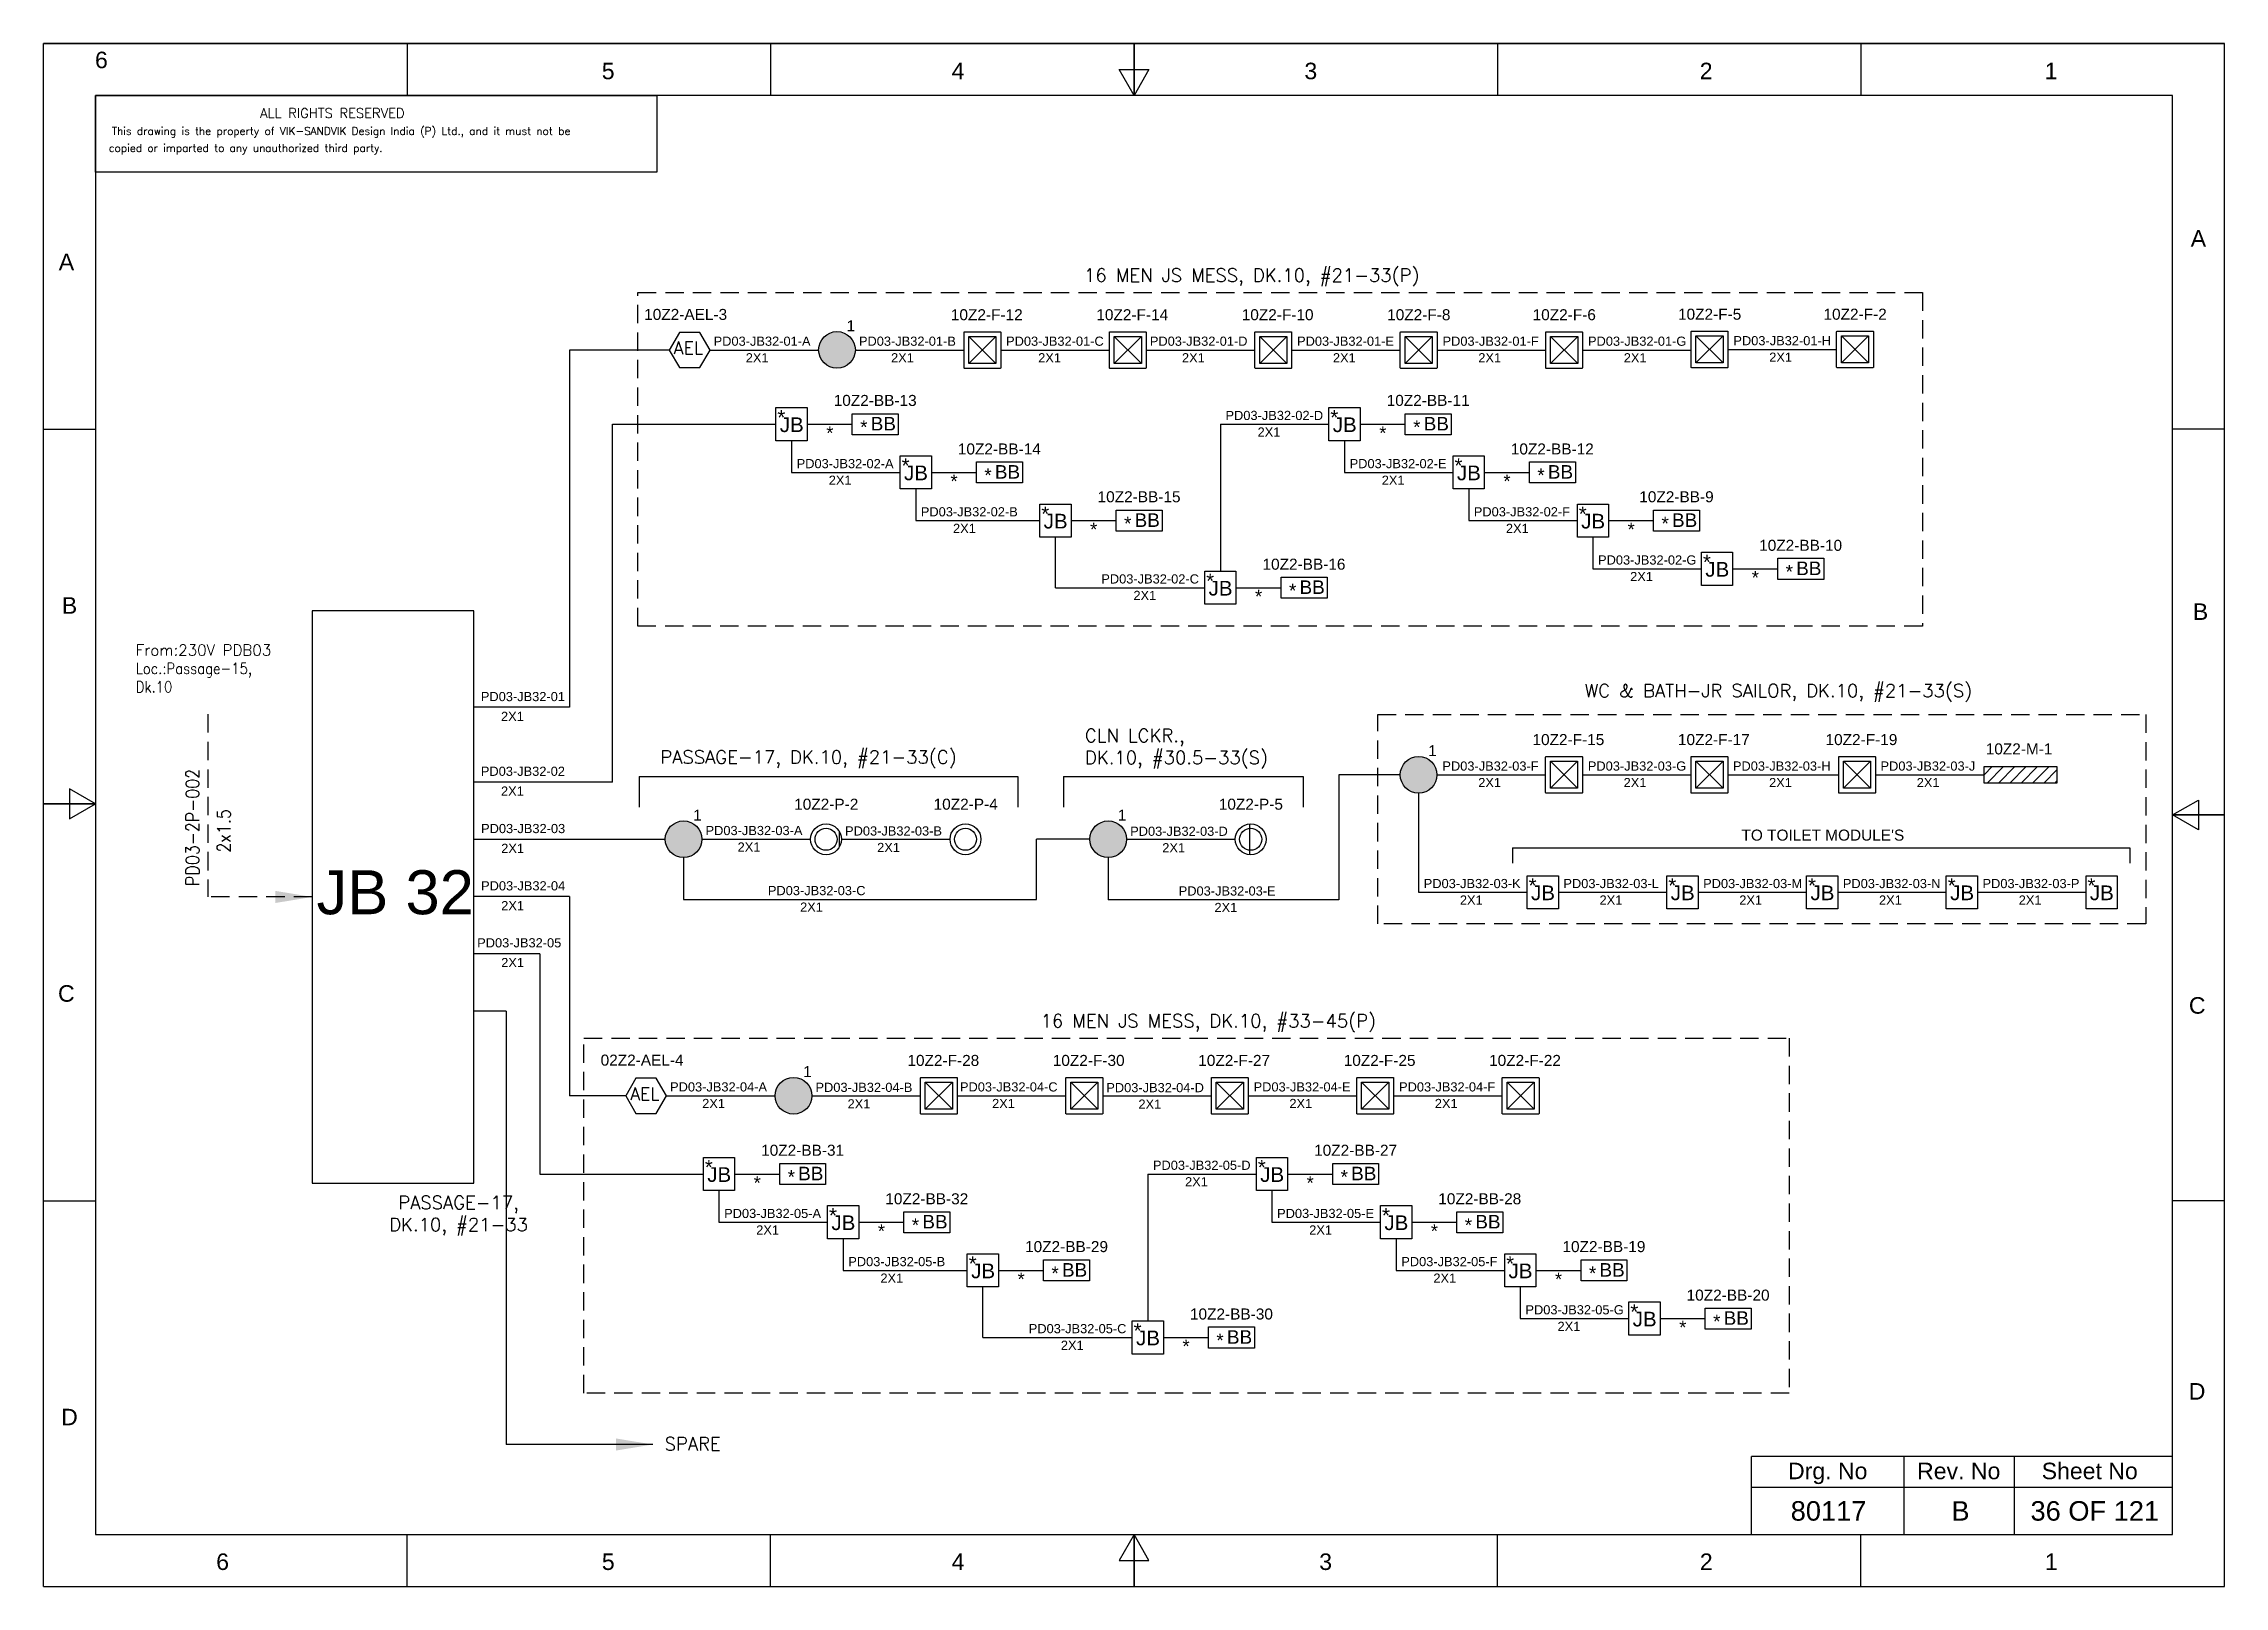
# Model space of a CAD drawing. Header units: inches. Extents: x -3311 to 1429, y -713 to 2436.
# Drawn here: x -2979.2 to -2682.2, y 1220.9 to 1431 of the extents above; entities that cross this region are included whole.
import ezdxf
from ezdxf.enums import TextEntityAlignment as Align

# ---------------------------------------------------------------- set-up
doc = ezdxf.new("R2010")
doc.units = ezdxf.units.IN
doc.linetypes.add('HIDDEN', pattern=[0.375, 0.25, -0.125])
doc.linetypes.add('SOLID', pattern=[0])
for name, color, linetype in [('BB', 7, 'Continuous'), ('Fmount', 7, 'Continuous'), ('LINE', 3, 'SOLID'), ('MirL', 7, 'Continuous')]:
    doc.layers.add(name, color=color, linetype=linetype)
for name, color, linetype, lineweight in [('ELEC_TXT-025', 1, 'Continuous', 25), ('HEL-025', 1, 'Continuous', 25), ('HEL-035', 2, 'Continuous', 35)]:
    doc.layers.add(name, color=color, linetype=linetype, lineweight=lineweight)
doc.styles.add('_NORMAL', font='arial.ttf')
doc.styles.add('ROMAN S', font='romans.shx')
doc.styles.add('ROMANS', font='simplex.shx', dxfattribs={"width": 0.88})
doc.styles.get("Standard").update_dxf_attribs({"font": 'arial.ttf'})
doc.dimstyles.get("Standard").update_dxf_attribs({"dimtxt": 0.18, "dimasz": 0.18, "dimexe": 0.18, "dimexo": 0.0625, "dimgap": 0.09, "dimtad": 0, "dimtih": 1, "dimtoh": 1, "dimdec": 4, "dimzin": 0, "dimdsep": 46, "dimtxsty": 'Standard', "dimcen": 0.09, "dimadec": 0, "dimazin": 0, "dimtfac": 1, "dimtdec": 4, "dimtofl": 0, "dimtmove": 0, "dimatfit": 3, "dimfxl": 1, "dimtolj": 1, "dimtzin": 0, "dimarcsym": 0})
pattern_1 = [(0, (0, 0), (0, 6.985), [5.08, -1.905]), (90, (0, 0), (-6.985, 4e-16), [5.08, -1.905])]

msp = doc.modelspace()

# ---------------------------------------------------------------- texts
at = {"color": 7}
for s, height, p in [('PD03-JB32-01-A', 1.25, (-2887.97, 1389.87)), ('PD03-JB32-01-B', 1.25, (-2868.18, 1389.87)), ('PD03-JB32-01-C', 1.25, (-2848.14, 1389.87, -0.03)), ('PD03-JB32-01-D', 1.25, (-2828.56, 1389.87)), ('PD03-JB32-01-E', 1.25, (-2808.51, 1389.87)), ('PD03-JB32-01-F', 1.25, (-2788.7, 1389.87)), ('PD03-JB32-01-G', 1.25, (-2768.89, 1389.87)), ('PD03-JB32-01-H', 1.25, (-2749.09, 1389.94)), ('2X1', 1.25, (-2883.6, 1387.61)), ('2X1', 1.25, (-2863.81, 1387.61)), ('2X1', 1.25, (-2843.77, 1387.61)), ('2X1', 1.25, (-2824.19, 1387.61)), ('2X1', 1.25, (-2803.63, 1387.61)), ('2X1', 1.25, (-2783.83, 1387.61)), ('2X1', 1.25, (-2764.02, 1387.61)), ('2X1', 1.25, (-2744.21, 1387.69)), ('*', 1.8, (-2872.63, 1377.09)), ('PD03-JB32-02-D', 1.25, (-2818.26, 1379.76)), ('2X1', 1.25, (-2813.89, 1377.5)), ('*', 1.8, (-2797.32, 1377.09)), ('PD03-JB32-02-A', 1.25, (-2876.66, 1373.2)), ('2X1', 1.25, (-2872.29, 1370.94)), ('*', 1.8, (-2855.72, 1370.53)), ('PD03-JB32-02-E', 1.25, (-2801.35, 1373.2)), ('2X1', 1.25, (-2796.98, 1370.94)), ('*', 1.8, (-2780.41, 1370.53)), ('PD03-JB32-02-B', 1.25, (-2859.75, 1366.64)), ('PD03-JB32-02-F', 1.25, (-2784.44, 1366.64)), ('2X1', 1.25, (-2855.37, 1364.38)), ('*', 1.8, (-2836.7, 1363.97)), ('2X1', 1.25, (-2780.07, 1364.38)), ('*', 1.8, (-2763.5, 1363.97)), ('PD03-JB32-02-G', 1.25, (-2767.52, 1360.08)), ('PD03-JB32-02-C', 1.25, (-2835.17, 1357.5)), ('2X1', 1.25, (-2763.15, 1357.82)), ('*', 1.8, (-2746.59, 1357.41)), ('2X1', 1.25, (-2830.8, 1355.25)), ('*', 1.8, (-2814.24, 1354.84)), ('PD03-JB32-01', 1.25, (-2919.67, 1341.48)), ('2X1', 1.25, (-2916.93, 1338.78)), ('PD03-JB32-02', 1.25, (-2919.67, 1331.31)), ('PD03-JB32-03-F', 1.25, (-2788.72, 1332.02)), ('2X1', 1.25, (-2783.84, 1329.77)), ('PD03-JB32-03-G', 1.25, (-2768.91, 1332.02)), ('2X1', 1.25, (-2764.04, 1329.77)), ('PD03-JB32-03-H', 1.25, (-2749.15, 1332.02)), ('2X1', 1.25, (-2744.23, 1329.77)), ('PD03-JB32-03-J', 1.25, (-2729.05, 1332.02)), ('2X1', 1.25, (-2724.12, 1329.77)), ('2X1', 1.25, (-2916.93, 1328.61)), ('PD03-JB32-03', 1.25, (-2919.64, 1323.51)), ('2X1', 1.25, (-2916.9, 1320.81)), ('PD03-JB32-03-A', 1.25, (-2889.07, 1323.24)), ('2X1', 1.25, (-2884.7, 1320.99)), ('PD03-JB32-03-B', 1.25, (-2870.07, 1323.18, -0.03)), ('2X1', 1.25, (-2865.7, 1320.93, -0.03)), ('PD03-JB32-03-D', 1.25, (-2831.24, 1323.14)), ('2X1', 1.25, (-2826.87, 1320.89)), ("TO TOILET MODULE'S", 1.5, (-2747.99, 1322.49)), ('PD03-JB32-04', 1.25, (-2919.64, 1315.71)), ('PD03-JB32-03-C', 1.25, (-2880.58, 1315.06, -0.03)), ('PD03-JB32-03-E', 1.25, (-2824.63, 1315.01)), ('PD03-JB32-03-K', 1.25, (-2791.26, 1316.02)), ('PD03-JB32-03-L', 1.25, (-2772.24, 1316.02)), ('PD03-JB32-03-M', 1.25, (-2753.21, 1316.02)), ('PD03-JB32-03-N', 1.25, (-2734.18, 1316.02)), ('PD03-JB32-03-P', 1.25, (-2715.16, 1316.02)), ('2X1', 1.25, (-2916.9, 1313.01)), ('2X1', 1.25, (-2876.2, 1312.81)), ('2X1', 1.25, (-2819.76, 1312.76)), ('2X1', 1.25, (-2786.34, 1313.77)), ('2X1', 1.25, (-2767.32, 1313.77)), ('2X1', 1.25, (-2748.29, 1313.77)), ('2X1', 1.25, (-2729.26, 1313.77)), ('2X1', 1.25, (-2710.23, 1313.77)), ('PD03-JB32-05', 1.25, (-2920.17, 1307.95)), ('2X1', 1.25, (-2916.9, 1305.26)), ('PD03-JB32-04-A', 1.25, (-2893.9, 1288.33)), ('PD03-JB32-04-B', 1.25, (-2874.1, 1288.27, -0.03)), ('PD03-JB32-04-C', 1.25, (-2854.42, 1288.33, -0.03)), ('PD03-JB32-04-D', 1.25, (-2834.49, 1288.23)), ('PD03-JB32-04-E', 1.25, (-2814.43, 1288.33)), ('PD03-JB32-04-F', 1.25, (-2794.62, 1288.33)), ('2X1', 1.25, (-2889.53, 1286.07)), ('2X1', 1.25, (-2869.73, 1286.02, -0.03)), ('2X1', 1.25, (-2850.05, 1286.07)), ('2X1', 1.25, (-2830.12, 1285.98)), ('2X1', 1.25, (-2809.56, 1286.07)), ('2X1', 1.25, (-2789.75, 1286.07)), ('PD03-JB32-05-D', 1.25, (-2828.14, 1277.66)), ('*', 1.8, (-2882.52, 1274.99)), ('2X1', 1.25, (-2823.77, 1275.41)), ('*', 1.8, (-2807.21, 1274.99)), ('PD03-JB32-05-A', 1.25, (-2886.54, 1271.1)), ('PD03-JB32-05-E', 1.25, (-2811.23, 1271.1)), ('2X1', 1.25, (-2882.17, 1268.85)), ('*', 1.8, (-2865.61, 1268.43)), ('2X1', 1.25, (-2806.86, 1268.85)), ('*', 1.8, (-2790.3, 1268.43)), ('PD03-JB32-05-B', 1.25, (-2869.63, 1264.54)), ('PD03-JB32-05-F', 1.25, (-2794.32, 1264.54)), ('2X1', 1.25, (-2865.26, 1262.29)), ('*', 1.8, (-2846.58, 1261.87)), ('2X1', 1.25, (-2789.95, 1262.29)), ('*', 1.8, (-2773.39, 1261.87)), ('PD03-JB32-05-C', 1.25, (-2845.05, 1255.41)), ('PD03-JB32-05-G', 1.25, (-2777.41, 1257.98)), ('2X1', 1.25, (-2773.04, 1255.72)), ('*', 1.8, (-2756.47, 1255.31)), ('2X1', 1.25, (-2840.68, 1253.15)), ('*', 1.8, (-2824.12, 1252.74))]:
    msp.add_text(s, height=height, dxfattribs=at).set_placement(p)
at = {"color": 7, "lineweight": 30}
msp.add_text('JB 32 ', height=6, dxfattribs=at).set_placement((-2930.17, 1315.46), align=Align.MIDDLE_CENTER)
at = {"color": 7}
for s, height, p in [('Drg. No', 2.246, (-2736.24, 1236.66)), ('Rev. No', 2.246, (-2718.4, 1236.66)), ('Sheet No', 2.246, (-2700.56, 1236.66)), ('80117', 2.653, (-2736.13, 1231.22)), ('36 OF 121', 2.653, (-2699.87, 1231.22)), ('B', 2.65, (-2718.16, 1231.22))]:
    msp.add_text(s, height=height, dxfattribs=at).set_placement(p, align=Align.MIDDLE_CENTER)
at = {"char_height": 1.8, "attachment_point": 1, "style": '_NORMAL'}
for s, insert in [('{\\Fromans|c0;\\C2;16 MEN JS MESS, DK.10, #21-33(P)}', (-2837.52, 1400.38)), ('{\\Fromans|c0;\\C2;WC & BATH-JR SAILOR, DK.10, #21-33(S)}', (-2769.34, 1343.81)), ('{\\Fromans|c0;\\C2;CLN LCKR., \\PDK.10, #30.5-33(S)}', (-2837.4, 1337.7)), ('{\\Fromans|c0;\\C2;PASSAGE-17, DK.10, #21-33(C)}', (-2895.23, 1334.77)), ('{\\Fromans|c0;\\C2;16 MEN JS MESS, DK.10, #33-45(P)}', (-2843.44, 1298.84))]:
    msp.add_mtext(s, dxfattribs=dict(at, insert=insert))
at = {"color": 7, "insert": (-2966.67, 1349.18), "char_height": 1.5, "width": 36.8884, "attachment_point": 1}
msp.add_mtext('{\\Fromans|c0;\\C2;From:230V PDB03 \\P\\Fsimplex|c0;\\W0.88;Loc.:Passage-15,      \\PDk.10}', dxfattribs=at)
at = {"color": 7, "insert": (-2959.84, 1316.31), "char_height": 1.8, "width": 17.1296, "attachment_point": 1, "rotation": 90, "style": '_NORMAL'}
msp.add_mtext('{\\Fromans|c0;\\W0.88;PD03-2P-002}', dxfattribs=at)
at = {"color": 7, "insert": (-2955.57, 1320.87), "char_height": 1.8, "attachment_point": 1, "rotation": 90, "style": '_NORMAL'}
msp.add_mtext('{\\Fsimplex|c0;\\W0.88;2x1.5}', dxfattribs=at)
at = {"color": 7, "insert": (-2932.16, 1274.1), "char_height": 1.8, "attachment_point": 1, "style": '_NORMAL'}
msp.add_mtext('\\pxqc;{\\Fromans|c0;\\C2;PASSAGE-17, \\PDK.10, #21-33}', dxfattribs=at)
at = {"color": 7, "insert": (-2894.64, 1241.26), "char_height": 1.8, "width": 8.1658, "attachment_point": 1, "style": '_NORMAL'}
msp.add_mtext('{\\Fromans|c0;\\C2;SPARE}', dxfattribs=at)

# ---------------------------------------------------------------- blocks, each defined once
blk = doc.blocks.new('fr')
at = {"color": 7, "linetype": 'Continuous'}
for p, q in [((33763.99, 4500.4), (33466.99, 4500.4)), ((33466.99, 4500.4), (33763.99, 4500.4)), ((33466.99, 4290.33), (33466.99, 4500.4)), ((33516.49, 4500.4), (33516.49, 4493.33)), ((33565.99, 4500.4), (33565.99, 4493.33)), ((33615.49, 4500.4), (33615.49, 4493.33)), ((33615.49, 4493.33), (33615.49, 4500.4)), ((33615.49, 4500.4), (33615.49, 4493.33)), ((33664.99, 4500.4), (33664.99, 4493.33)), ((33714.49, 4500.4), (33714.49, 4493.33)), ((33763.99, 4290.33), (33763.99, 4500.4)), ((33763.99, 4290.33), (33763.99, 4500.4)), ((33615.49, 4493.33), (33613.45, 4496.87)), ((33613.45, 4496.87), (33617.53, 4496.87)), ((33617.53, 4496.87), (33615.49, 4493.33)), ((33756.92, 4493.33), (33474.06, 4493.33)), ((33474.06, 4493.33), (33474.06, 4297.41)), ((33756.92, 4297.41), (33756.92, 4493.33)), ((33466.99, 4447.89), (33474.06, 4447.89)), ((33763.99, 4447.89), (33756.92, 4447.89)), ((33474.06, 4396.87), (33470.53, 4398.91)), ((33470.53, 4398.91), (33470.53, 4394.83)), ((33466.99, 4396.87), (33474.06, 4396.87)), ((33474.06, 4396.87), (33466.99, 4396.87)), ((33466.99, 4396.87), (33474.06, 4396.87)), ((33470.53, 4394.83), (33474.06, 4396.87)), ((33756.92, 4395.37), (33760.45, 4397.41)), ((33760.45, 4397.41), (33760.45, 4393.33)), ((33763.99, 4395.37), (33756.92, 4395.37)), ((33760.45, 4393.33), (33756.92, 4395.37)), ((33756.92, 4395.37), (33763.99, 4395.37)), ((33763.99, 4395.37), (33756.92, 4395.37)), ((33466.99, 4342.85), (33474.06, 4342.85)), ((33763.99, 4342.85), (33756.92, 4342.85)), ((33474.06, 4297.41), (33756.92, 4297.41)), ((33516.49, 4290.33), (33516.49, 4297.41)), ((33565.99, 4290.33), (33565.99, 4297.41)), ((33615.49, 4297.41), (33613.45, 4293.87)), ((33615.49, 4290.33), (33615.49, 4297.41)), ((33617.53, 4293.87), (33615.49, 4297.41)), ((33615.49, 4297.41), (33615.49, 4290.33)), ((33615.49, 4290.33), (33615.49, 4297.41)), ((33664.99, 4290.33), (33664.99, 4297.41)), ((33714.49, 4290.33), (33714.49, 4297.41)), ((33613.45, 4293.87), (33617.53, 4293.87)), ((33466.99, 4290.33), (33763.99, 4290.33)), ((33466.99, 4290.33), (33763.99, 4290.33))]:
    blk.add_line(p, q, dxfattribs=at)
at = {"color": 7, "style": '_NORMAL'}
for s, p in [('6', (33474.86, 4498.18)), ('5', (33543.88, 4496.68)), ('4', (33591.52, 4496.68)), ('3', (33639.57, 4496.68)), ('2', (33693.41, 4496.68)), ('1', (33740.39, 4496.68)), ('A', (33760.45, 4473.88)), ('A', (33470.1, 4470.68)), ('B', (33470.52, 4423.9)), ('B', (33760.74, 4423.06)), ('C', (33470.08, 4371.07)), ('C', (33760.29, 4369.44)), ('D', (33760.27, 4316.89)), ('D', (33470.51, 4313.39)), ('6', (33491.37, 4293.69)), ('5', (33543.89, 4293.69)), ('4', (33591.53, 4293.69)), ('3', (33641.59, 4293.69)), ('2', (33693.43, 4293.69)), ('1', (33740.41, 4293.69))]:
    blk.add_text(s, height=2.25, dxfattribs=at).set_placement(p, align=Align.MIDDLE_CENTER)
blk = doc.blocks.new('A$C4BAD7D21')
at = {"layer": 'HEL-025'}
blk.add_lwpolyline([(-34000, 0), (-34000, 2086), (-18714, 2086), (-18714, 0)], close=True, dxfattribs=at)
at = {"layer": 'HEL-025', "style": 'ROMANS'}
for s, p in [('This drawing is the property of VIK-SANDVIK Design India (P) Ltd., and it must not be', (-33558, 1016)), (' copied or imparted to any unauthorized third party.', (-33785, 550))]:
    blk.add_text(s, height=210, dxfattribs=at).set_placement(p)
at = {"layer": 'HEL-035', "style": 'ROMANS'}
blk.add_text('     ALL RIGHTS RESERVED', height=262.5, dxfattribs=at).set_placement((-30497, 1476))
blk = doc.blocks.new('LED FLUSH MOUNT')
for p, q in [((114818, 79432), (114604, 79219)), ((114604, 79432), (114818, 79219))]:
    blk.add_line(p, q)
blk.add_lwpolyline([(114572, 79470), (114850, 79470, -0.414214), (114856, 79464), (114856, 79186, -0.414214), (114850, 79180), (114572, 79180, -0.414214), (114566, 79186), (114566, 79464, -0.414214)], format="xyb", close=True)
blk.add_lwpolyline([(114604, 79432), (114818, 79432), (114818, 79219), (114604, 79219)], close=True)
blk = doc.blocks.new('LED Flush Mounted Light 22W')
blk.add_blockref('LED FLUSH MOUNT', (0, 0))
at = {"style": 'ROMANS', "width": 0.7}
blk.add_attdef('TAG_NO.:', (113905, 79579), '', height=250, dxfattribs=at)
blk = doc.blocks.new('bunk_light')
blk.add_lwpolyline([(17773, 202986), (18112, 202986), (18112, 202830), (17773, 202830)], close=True)
at = {"char_height": 100, "attachment_point": 1}
for s, insert in [('*', (17831, 202937)), ('BB', (17909, 202962))]:
    blk.add_mtext_dynamic_manual_height_columns(s, width=182.6, gutter_width=7.5, heights=[0], dxfattribs=dict(at, insert=insert))
blk = doc.blocks.new('LED_BUNK _LIGHT')
at = {"xscale": 0.8, "yscale": 0.8, "zscale": 0.8}
blk.add_blockref('bunk_light', (4436, 38936), dxfattribs=at)
at = {"style": 'ROMAN S', "width": 0.7}
blk.add_attdef('TAG_NO:', text='', height=250, dxfattribs=at).set_placement((18767, 201415), align=Align.CENTER)
blk = doc.blocks.new('FIXED_KEY_SWITCH')
h = blk.add_hatch(color=1)
h.dxf.hatch_style = 1
edge = h.paths.add_edge_path()
edge.add_arc((848.13, 1737.46), 2.5, 0, 360)
at = {"color": 1}
blk.add_circle((848.13, 1737.46), 2.5, dxfattribs=at)
at = {"color": 7, "insert": (849.44, 1741.5), "char_height": 1.5, "attachment_point": 1, "style": '_NORMAL'}
blk.add_mtext_dynamic_manual_height_columns('1', width=1.5, gutter_width=7.5, heights=[0], dxfattribs=at)
blk = doc.blocks.new('SWT')
blk.add_blockref('FIXED_KEY_SWITCH', (0, 0))
blk.add_attdef('TAG_NO', (844.55, 1741.11), '', height=1.5)
blk = doc.blocks.new('AEL')
at = {"color": 4}
blk.add_lwpolyline([(989.98, -190.09), (992.75, -190.09), (994.14, -187.69), (992.75, -185.28), (989.98, -185.28), (988.59, -187.69)], close=True, dxfattribs=at)
at = {"color": 4, "style": 'ROMANS'}
blk.add_text('AEL', height=1.725, dxfattribs=at).set_placement((989.2, -188.27))
blk = doc.blocks.new('AEL_L')
blk.add_blockref('AEL', (0, 0))
blk.add_attdef('TAG_NO', (986.55, -183.59), '', height=1.5)
blk = doc.blocks.new('1')
h = blk.add_hatch()
h.set_pattern_fill('ANGLE', color=6)
h.set_pattern_definition(pattern_1)
h.paths.add_polyline_path([(303.23, 2044.43, 1), (306.22, 2044.43, 1)], flags=0)
h.paths.add_polyline_path([(302.63, 2044.43, 1), (306.83, 2044.43, 1)])
h.paths.add_polyline_path([(306.22, 2044.43, -1), (303.23, 2044.43, -1)], flags=16)
h = blk.add_hatch()
h.set_pattern_fill('ANGLE', color=6)
h.set_pattern_definition(pattern_1)
h.paths.add_polyline_path([(303.23, 2044.43, 1), (306.22, 2044.43, 1)])
at = {"color": 6}
for radius in [2.1, 1.5]:
    blk.add_circle((304.73, 2044.43), radius, dxfattribs=at)
blk = doc.blocks.new('LED PENDENT LIGHT 15W')
blk.add_blockref('1', (0, 0))
blk.add_attdef('TAG_NO', (301.63, 2048.1), '', height=1.5)
blk = doc.blocks.new('JB')
blk.add_lwpolyline([(1661.35, 1973.02), (1665.59, 1973.02), (1665.59, 1968.5), (1661.35, 1968.5)], close=True)
at = {"color": 7}
for s, p in [('*', (1661.54, 1970.68)), ('JB', (1661.87, 1969.69))]:
    blk.add_text(s, height=2, dxfattribs=at).set_placement(p)
blk = doc.blocks.new('JB_FOR_BUNKLIGHT')
blk.add_blockref('JB', (0, 0))
blk.add_attdef('TAG_NO:', (1659.46, 1975.19), '', height=1.5)
blk = doc.blocks.new('MIR')
h = blk.add_hatch()
h.set_pattern_fill('ANSI31', color=256, scale=500)
h.set_pattern_definition([(45, (0, 0), (-44.194174, 44.194174), [])])
h.paths.add_polyline_path([(109452, 30143), (110019, 30143), (110019, 30272), (109452, 30272)])
at = {"elevation": -6}
blk.add_lwpolyline([(109452, 30272), (110019, 30272), (110019, 30143), (109452, 30143)], close=True, dxfattribs=at)
blk = doc.blocks.new('MIRROR LIGHT')
blk.add_blockref('MIR', (0, 0))
at = {"style": 'ROMANS', "width": 0.7}
blk.add_attdef('TAG_NO.:', (108952, 30348), '', height=250, dxfattribs=at)

# ---------------------------------------------------------------- linework, layer by layer
for p, q in [((-2907.58, 1389.29), (-2907.58, 1340.64)), ((-2894.02, 1389.29), (-2907.58, 1389.29)), ((-2875.24, 1379.19), (-2869.09, 1379.19)), ((-2818.96, 1379.19), (-2818.96, 1359.19)), ((-2799.93, 1379.19), (-2793.78, 1379.19)), ((-2858.33, 1372.63), (-2852.18, 1372.63)), ((-2783.02, 1372.63), (-2776.87, 1372.63)), ((-2839.3, 1366.06), (-2833.16, 1366.06)), ((-2766.11, 1366.06), (-2759.96, 1366.06)), ((-2749.2, 1359.5), (-2743.05, 1359.5)), ((-2816.84, 1356.93), (-2810.7, 1356.93)), ((-2898.13, 1331.22), (-2846.54, 1331.22)), ((-2840.3, 1331.22), (-2807.67, 1331.22)), ((-2901.76, 1330.47), (-2920.64, 1330.47)), ((-2844.01, 1314.49), (-2844.01, 1322.67)), ((-2836.73, 1322.67), (-2844.01, 1322.67)), ((-2892.06, 1320.17), (-2892.06, 1314.49)), ((-2779.15, 1321.5), (-2695.09, 1321.5)), ((-2907.58, 1314.87), (-2920.64, 1314.87)), ((-2907.58, 1314.87), (-2907.58, 1287.75)), ((-2892.06, 1314.49), (-2844.01, 1314.49)), ((-2911.64, 1307.06), (-2920.64, 1307.06)), ((-2911.64, 1307.06), (-2911.64, 1277.09)), ((-2916.23, 1299.26), (-2920.64, 1299.26)), ((-2916.23, 1299.26), (-2916.23, 1240.26)), ((-2899.94, 1287.75), (-2907.58, 1287.75)), ((-2885.12, 1277.09), (-2878.98, 1277.09)), ((-2828.84, 1277.09), (-2828.84, 1257.09)), ((-2809.81, 1277.09), (-2803.67, 1277.09)), ((-2868.21, 1270.53), (-2862.07, 1270.53)), ((-2792.9, 1270.53), (-2786.76, 1270.53)), ((-2849.18, 1263.97), (-2843.04, 1263.97)), ((-2775.99, 1263.97), (-2769.84, 1263.97)), ((-2759.08, 1257.41), (-2752.93, 1257.41)), ((-2826.72, 1254.83), (-2820.58, 1254.83))]:
    msp.add_line(p, q)
at = {"color": 7, "linetype": 'Continuous'}
for p, q in [((-2689.29, 1238.61), (-2746.61, 1238.61)), ((-2746.61, 1228.02), (-2746.61, 1238.61)), ((-2725.84, 1228.02), (-2725.84, 1238.61)), ((-2710.82, 1228.02), (-2710.82, 1238.61)), ((-2746.61, 1234.43), (-2689.29, 1234.43))]:
    msp.add_line(p, q, dxfattribs=at)
at = {"linetype": 'HIDDEN', "ltscale": 10}
for points in [[(-2898.29, 1397.12), (-2723.33, 1397.12), (-2723.33, 1351.69), (-2898.29, 1351.69)], [(-2797.53, 1339.66), (-2692.94, 1339.66), (-2692.94, 1311.14), (-2797.53, 1311.14)], [(-2905.65, 1295.58), (-2741.51, 1295.58), (-2741.51, 1247.25), (-2905.65, 1247.25)]]:
    msp.add_lwpolyline(points, close=True, dxfattribs=at)
msp.add_lwpolyline([(-2956.85, 1339.69), (-2956.85, 1314.82)], dxfattribs=at)
at = {"layer": 'LINE', "color": 0}
for p, q in [((-2888.46, 1389.29), (-2873.67, 1389.29)), ((-2868.67, 1389.29), (-2853.87, 1389.29)), ((-2848.86, 1389.29), (-2834.07, 1389.29)), ((-2829.05, 1389.29), (-2814.26, 1389.29)), ((-2809.25, 1389.29), (-2794.45, 1389.29)), ((-2789.44, 1389.29), (-2774.65, 1389.29)), ((-2769.64, 1389.29), (-2754.84, 1389.29)), ((-2749.83, 1389.37), (-2735.03, 1389.37)), ((-2901.76, 1330.47), (-2901.76, 1379.19)), ((-2901.76, 1379.19), (-2879.47, 1379.19)), ((-2818.96, 1379.19), (-2804.16, 1379.19)), ((-2877.35, 1376.93), (-2877.35, 1372.63)), ((-2802.05, 1376.93), (-2802.05, 1372.63)), ((-2877.35, 1372.63), (-2862.56, 1372.63)), ((-2802.05, 1372.63), (-2787.25, 1372.63)), ((-2860.44, 1370.37), (-2860.44, 1366.06)), ((-2785.13, 1370.37), (-2785.13, 1366.06)), ((-2860.44, 1366.06), (-2843.53, 1366.06)), ((-2841.42, 1356.93), (-2841.42, 1363.81)), ((-2785.13, 1366.06), (-2770.34, 1366.06)), ((-2768.22, 1363.81), (-2768.22, 1359.5)), ((-2768.22, 1359.5), (-2753.43, 1359.5)), ((-2841.42, 1356.93), (-2821.07, 1356.93)), ((-2942.64, 1353.77), (-2942.64, 1275.86)), ((-2920.64, 1353.77), (-2942.64, 1353.77)), ((-2920.64, 1275.86), (-2920.64, 1353.77)), ((-2907.58, 1340.64), (-2920.64, 1340.64)), ((-2898.13, 1331.22), (-2898.13, 1327.03)), ((-2846.54, 1331.22), (-2846.54, 1327.03)), ((-2840.3, 1331.22), (-2840.3, 1327.03)), ((-2807.67, 1331.22), (-2807.67, 1327.03)), ((-2794.46, 1331.45), (-2802.82, 1331.45)), ((-2802.82, 1331.45), (-2802.82, 1314.44)), ((-2789.46, 1331.45), (-2774.66, 1331.45)), ((-2769.65, 1331.45), (-2754.85, 1331.45)), ((-2749.84, 1331.45), (-2734.75, 1331.45)), ((-2729.74, 1331.45), (-2714.94, 1331.45)), ((-2791.96, 1328.95), (-2791.96, 1315.45)), ((-2920.61, 1322.67), (-2894.56, 1322.67)), ((-2889.56, 1322.67), (-2874.76, 1322.67)), ((-2870.56, 1322.67), (-2855.77, 1322.67)), ((-2831.73, 1322.67), (-2816.93, 1322.67)), ((-2834.23, 1320.17), (-2834.23, 1314.44)), ((-2779.15, 1321.5), (-2779.15, 1319.4)), ((-2695.09, 1321.5), (-2695.09, 1319.4)), ((-2802.82, 1314.44), (-2834.23, 1314.44)), ((-2791.96, 1315.45), (-2777.16, 1315.45)), ((-2772.93, 1315.45), (-2758.13, 1315.45)), ((-2753.9, 1315.45), (-2739.11, 1315.45)), ((-2734.88, 1315.45), (-2720.08, 1315.45)), ((-2715.85, 1315.45), (-2701.05, 1315.45)), ((-2894.39, 1287.75), (-2879.59, 1287.75)), ((-2874.59, 1287.75), (-2859.8, 1287.75)), ((-2854.79, 1287.75), (-2839.99, 1287.75)), ((-2834.98, 1287.75), (-2820.18, 1287.75)), ((-2815.17, 1287.75), (-2800.38, 1287.75)), ((-2795.37, 1287.75), (-2780.57, 1287.75)), ((-2942.64, 1275.86), (-2920.64, 1275.86)), ((-2911.64, 1277.09), (-2889.35, 1277.09)), ((-2887.24, 1274.83), (-2887.24, 1270.53)), ((-2828.84, 1277.09), (-2814.04, 1277.09)), ((-2811.93, 1274.83), (-2811.93, 1270.53)), ((-2887.24, 1270.53), (-2872.44, 1270.53)), ((-2870.33, 1268.27), (-2870.33, 1263.97)), ((-2811.93, 1270.53), (-2797.13, 1270.53)), ((-2795.02, 1268.27), (-2795.02, 1263.97)), ((-2870.33, 1263.97), (-2853.42, 1263.97)), ((-2795.02, 1263.97), (-2780.22, 1263.97)), ((-2851.3, 1254.83), (-2851.3, 1261.71)), ((-2778.11, 1261.71), (-2778.11, 1257.41)), ((-2778.11, 1257.41), (-2763.31, 1257.41)), ((-2851.3, 1254.83), (-2830.96, 1254.83))]:
    msp.add_line(p, q, dxfattribs=at)

# ---------------------------------------------------------------- block references
for name, p in [('fr', (-36446.21, -3069.39)), ('SWT', (-3719.3, -348.16)), ('JB_FOR_BUNKLIGHT', (-4540.83, -591.57)), ('JB_FOR_BUNKLIGHT', (-4465.52, -591.57)), ('JB_FOR_BUNKLIGHT', (-4523.91, -598.13)), ('JB_FOR_BUNKLIGHT', (-4448.61, -598.13)), ('JB_FOR_BUNKLIGHT', (-4504.89, -604.7)), ('JB_FOR_BUNKLIGHT', (-4431.69, -604.7)), ('JB_FOR_BUNKLIGHT', (-4414.78, -611.26)), ('JB_FOR_BUNKLIGHT', (-4482.43, -613.83)), ('SWT', (-3640.09, -406.01)), ('SWT', (-3740.19, -414.79)), ('SWT', (-3682.36, -414.79)), ('JB_FOR_BUNKLIGHT', (-4438.52, -655.31)), ('JB_FOR_BUNKLIGHT', (-4419.49, -655.31)), ('JB_FOR_BUNKLIGHT', (-4400.46, -655.31)), ('JB_FOR_BUNKLIGHT', (-4381.44, -655.31)), ('JB_FOR_BUNKLIGHT', (-4362.41, -655.31)), ('SWT', (-3725.22, -449.71)), ('JB_FOR_BUNKLIGHT', (-4550.71, -693.67)), ('JB_FOR_BUNKLIGHT', (-4475.4, -693.67)), ('JB_FOR_BUNKLIGHT', (-4533.8, -700.23)), ('JB_FOR_BUNKLIGHT', (-4458.49, -700.23)), ('JB_FOR_BUNKLIGHT', (-4514.77, -706.79)), ('JB_FOR_BUNKLIGHT', (-4441.58, -706.79)), ('JB_FOR_BUNKLIGHT', (-4424.67, -713.35)), ('JB_FOR_BUNKLIGHT', (-4492.31, -715.92))]:
    msp.add_blockref(name, p)
ref = msp.add_blockref('AEL_L', (-3882.6, 1576.98))
ref.add_attrib('TAG_NO', '10Z2-AEL-3', (-2897.43, 1393.39), dxfattribs={"color": 4, "height": 1.5})
ref = msp.add_blockref('LED PENDENT LIGHT 15W', (-3177.39, -721.76, -0.03))
ref.add_attrib('TAG_NO', '10Z2-P-2', (-2877, 1326.7, -0.03), dxfattribs={"height": 1.5})
ref = msp.add_blockref('LED PENDENT LIGHT 15W', (-3158.4, -721.76, -0.03))
ref.add_attrib('TAG_NO', '10Z2-P-4', (-2858.01, 1326.7, -0.03), dxfattribs={"height": 1.5})
ref = msp.add_blockref('LED PENDENT LIGHT 15W', (-3119.56, -721.76, -0.03))
ref.add_attrib('TAG_NO', '10Z2-P-5', (-2819.17, 1326.7, -0.03), dxfattribs={"height": 1.5})
ref = msp.add_blockref('AEL_L', (-3888.53, 1475.44))
ref.add_attrib('TAG_NO', '02Z2-AEL-4', (-2903.36, 1291.85), dxfattribs={"color": 4, "height": 1.5})
at = {"layer": 'BB'}
ref = msp.add_blockref('LED_BUNK _LIGHT', (-3298.88, -3257.9), dxfattribs=dict(at, xscale=0.02304, yscale=0.02304, zscale=0.02304))
ref.add_attrib('TAG_NO:', '10Z2-BB-13', dxfattribs={"layer": '0', "height": 1.5}).set_placement((-2865.97, 1381.23, 0), align=Align.BOTTOM_CENTER)
ref = msp.add_blockref('LED_BUNK _LIGHT', (-3223.57, -3257.9), dxfattribs=dict(at, xscale=0.02304, yscale=0.02304, zscale=0.02304))
ref.add_attrib('TAG_NO:', '10Z2-BB-11', dxfattribs={"layer": '0', "height": 1.5}).set_placement((-2790.66, 1381.23, 0), align=Align.BOTTOM_CENTER)
ref = msp.add_blockref('LED_BUNK _LIGHT', (-3281.97, -3264.46), dxfattribs=dict(at, xscale=0.02304, yscale=0.02304, zscale=0.02304))
ref.add_attrib('TAG_NO:', '10Z2-BB-14', dxfattribs={"layer": '0', "height": 1.5}).set_placement((-2849.06, 1374.62, 0), align=Align.BOTTOM_CENTER)
ref = msp.add_blockref('LED_BUNK _LIGHT', (-3206.66, -3264.46), dxfattribs=dict(at, xscale=0.02304, yscale=0.02304, zscale=0.02304))
ref.add_attrib('TAG_NO:', '10Z2-BB-12', dxfattribs={"layer": '0', "height": 1.5}).set_placement((-2773.75, 1374.62, 0), align=Align.BOTTOM_CENTER)
ref = msp.add_blockref('LED_BUNK _LIGHT', (-3262.94, -3271.03), dxfattribs=dict(at, xscale=0.02304, yscale=0.02304, zscale=0.02304))
ref.add_attrib('TAG_NO:', '10Z2-BB-15', dxfattribs={"layer": '0', "height": 1.5}).set_placement((-2830.03, 1368.11, 0), align=Align.BOTTOM_CENTER)
ref = msp.add_blockref('LED_BUNK _LIGHT', (-3189.75, -3271.03), dxfattribs=dict(at, xscale=0.02304, yscale=0.02304, zscale=0.02304))
ref.add_attrib('TAG_NO:', '10Z2-BB-9', dxfattribs={"layer": '0', "height": 1.5}).set_placement((-2756.84, 1368.11, 0), align=Align.BOTTOM_CENTER)
ref = msp.add_blockref('LED_BUNK _LIGHT', (-3172.84, -3277.59), dxfattribs=dict(at, xscale=0.02304, yscale=0.02304, zscale=0.02304))
ref.add_attrib('TAG_NO:', '10Z2-BB-10', dxfattribs={"layer": '0', "height": 1.5}).set_placement((-2739.93, 1361.5, 0), align=Align.BOTTOM_CENTER)
ref = msp.add_blockref('LED_BUNK _LIGHT', (-3240.48, -3280.16), dxfattribs=dict(at, xscale=0.02304, yscale=0.02304, zscale=0.02304))
ref.add_attrib('TAG_NO:', '10Z2-BB-16', dxfattribs={"layer": '0', "height": 1.5}).set_placement((-2807.57, 1358.93, 0), align=Align.BOTTOM_CENTER)
ref = msp.add_blockref('LED_BUNK _LIGHT', (-3308.76, -3360), dxfattribs=dict(at, xscale=0.02304, yscale=0.02304, zscale=0.02304))
ref.add_attrib('TAG_NO:', '10Z2-BB-31', dxfattribs={"layer": '0', "height": 1.5}).set_placement((-2875.85, 1279.13, 0), align=Align.BOTTOM_CENTER)
ref = msp.add_blockref('LED_BUNK _LIGHT', (-3233.45, -3360), dxfattribs=dict(at, xscale=0.02304, yscale=0.02304, zscale=0.02304))
ref.add_attrib('TAG_NO:', '10Z2-BB-27', dxfattribs={"layer": '0', "height": 1.5}).set_placement((-2800.54, 1279.13, 0), align=Align.BOTTOM_CENTER)
ref = msp.add_blockref('LED_BUNK _LIGHT', (-3291.85, -3366.56), dxfattribs=dict(at, xscale=0.02304, yscale=0.02304, zscale=0.02304))
ref.add_attrib('TAG_NO:', '10Z2-BB-32', dxfattribs={"layer": '0', "height": 1.5}).set_placement((-2858.94, 1272.52, 0), align=Align.BOTTOM_CENTER)
ref = msp.add_blockref('LED_BUNK _LIGHT', (-3216.54, -3366.56), dxfattribs=dict(at, xscale=0.02304, yscale=0.02304, zscale=0.02304))
ref.add_attrib('TAG_NO:', '10Z2-BB-28', dxfattribs={"layer": '0', "height": 1.5}).set_placement((-2783.63, 1272.52, 0), align=Align.BOTTOM_CENTER)
ref = msp.add_blockref('LED_BUNK _LIGHT', (-3272.83, -3373.12), dxfattribs=dict(at, xscale=0.02304, yscale=0.02304, zscale=0.02304))
ref.add_attrib('TAG_NO:', '10Z2-BB-29', dxfattribs={"layer": '0', "height": 1.5}).set_placement((-2839.91, 1266.01, 0), align=Align.BOTTOM_CENTER)
ref = msp.add_blockref('LED_BUNK _LIGHT', (-3199.63, -3373.12), dxfattribs=dict(at, xscale=0.02304, yscale=0.02304, zscale=0.02304))
ref.add_attrib('TAG_NO:', '10Z2-BB-19', dxfattribs={"layer": '0', "height": 1.5}).set_placement((-2766.72, 1266.01, 0), align=Align.BOTTOM_CENTER)
ref = msp.add_blockref('LED_BUNK _LIGHT', (-3182.72, -3379.68), dxfattribs=dict(at, xscale=0.02304, yscale=0.02304, zscale=0.02304))
ref.add_attrib('TAG_NO:', '10Z2-BB-20', dxfattribs={"layer": '0', "height": 1.5}).set_placement((-2749.81, 1259.4, 0), align=Align.BOTTOM_CENTER)
ref = msp.add_blockref('LED_BUNK _LIGHT', (-3250.37, -3382.26), dxfattribs=dict(at, xscale=0.02304, yscale=0.02304, zscale=0.02304))
ref.add_attrib('TAG_NO:', '10Z2-BB-30', dxfattribs={"layer": '0', "height": 1.5}).set_placement((-2817.45, 1256.83, 0), align=Align.BOTTOM_CENTER)
at = {"layer": 'ELEC_TXT-025', "color": 0, "xscale": 0.005, "yscale": 0.005, "zscale": 0.005}
msp.add_blockref('A$C4BAD7D21', (-2802.15, 1413.51), dxfattribs=at)
at = {"layer": 'Fmount'}
ref = msp.add_blockref('LED Flush Mounted Light 22W', (-4833.57, 18.55), dxfattribs=dict(at, xscale=0.01728, yscale=0.01728, zscale=0.01728))
ref.add_attrib('TAG_NO.:', '10Z2-F-12', dxfattribs={"layer": '0', "height": 1.5}).set_placement((-2855.66, 1392.9), align=Align.BOTTOM_LEFT)
ref = msp.add_blockref('LED Flush Mounted Light 22W', (-4813.77, 18.55), dxfattribs=dict(at, xscale=0.01728, yscale=0.01728, zscale=0.01728))
ref.add_attrib('TAG_NO.:', '10Z2-F-14', dxfattribs={"layer": '0', "height": 1.5}).set_placement((-2835.85, 1392.9), align=Align.BOTTOM_LEFT)
ref = msp.add_blockref('LED Flush Mounted Light 22W', (-4793.96, 18.55), dxfattribs=dict(at, xscale=0.01728, yscale=0.01728, zscale=0.01728))
ref.add_attrib('TAG_NO.:', '10Z2-F-10', dxfattribs={"layer": '0', "height": 1.5}).set_placement((-2816.05, 1392.9), align=Align.BOTTOM_LEFT)
ref = msp.add_blockref('LED Flush Mounted Light 22W', (-4774.15, 18.55), dxfattribs=dict(at, xscale=0.01728, yscale=0.01728, zscale=0.01728))
ref.add_attrib('TAG_NO.:', '10Z2-F-8', dxfattribs={"layer": '0', "height": 1.5}).set_placement((-2796.24, 1392.9), align=Align.BOTTOM_LEFT)
ref = msp.add_blockref('LED Flush Mounted Light 22W', (-4754.35, 18.55), dxfattribs=dict(at, xscale=0.01728, yscale=0.01728, zscale=0.01728))
ref.add_attrib('TAG_NO.:', '10Z2-F-6', dxfattribs={"layer": '0', "height": 1.5}).set_placement((-2776.43, 1392.9), align=Align.BOTTOM_LEFT)
ref = msp.add_blockref('LED Flush Mounted Light 22W', (-4734.54, 18.63), dxfattribs=dict(at, xscale=0.01728, yscale=0.01728, zscale=0.01728))
ref.add_attrib('TAG_NO.:', '10Z2-F-5', dxfattribs={"layer": '0', "height": 1.5}).set_placement((-2756.63, 1392.97), align=Align.BOTTOM_LEFT)
ref = msp.add_blockref('LED Flush Mounted Light 22W', (-4714.73, 18.63), dxfattribs=dict(at, xscale=0.01728, yscale=0.01728, zscale=0.01728))
ref.add_attrib('TAG_NO.:', '10Z2-F-2', dxfattribs={"layer": '0', "height": 1.5}).set_placement((-2736.82, 1392.97), align=Align.BOTTOM_LEFT)
ref = msp.add_blockref('LED Flush Mounted Light 22W', (-4754.36, -39.29), dxfattribs=dict(at, xscale=0.01728, yscale=0.01728, zscale=0.01728))
ref.add_attrib('TAG_NO.:', '10Z2-F-15', dxfattribs={"layer": '0', "height": 1.5}).set_placement((-2776.45, 1335.05), align=Align.BOTTOM_LEFT)
ref = msp.add_blockref('LED Flush Mounted Light 22W', (-4734.55, -39.29), dxfattribs=dict(at, xscale=0.01728, yscale=0.01728, zscale=0.01728))
ref.add_attrib('TAG_NO.:', '10Z2-F-17', dxfattribs={"layer": '0', "height": 1.5}).set_placement((-2756.64, 1335.05), align=Align.BOTTOM_LEFT)
ref = msp.add_blockref('LED Flush Mounted Light 22W', (-4714.45, -39.29), dxfattribs=dict(at, xscale=0.01728, yscale=0.01728, zscale=0.01728))
ref.add_attrib('TAG_NO.:', '10Z2-F-19', dxfattribs={"layer": '0', "height": 1.5}).set_placement((-2736.54, 1335.05), align=Align.BOTTOM_LEFT)
ref = msp.add_blockref('LED Flush Mounted Light 22W', (-4839.5, -82.99), dxfattribs=dict(at, xscale=0.01728, yscale=0.01728, zscale=0.01728))
ref.add_attrib('TAG_NO.:', '10Z2-F-28', dxfattribs={"layer": '0', "height": 1.5}).set_placement((-2861.58, 1291.36), align=Align.BOTTOM_LEFT)
ref = msp.add_blockref('LED Flush Mounted Light 22W', (-4819.69, -82.99), dxfattribs=dict(at, xscale=0.01728, yscale=0.01728, zscale=0.01728))
ref.add_attrib('TAG_NO.:', '10Z2-F-30', dxfattribs={"layer": '0', "height": 1.5}).set_placement((-2841.78, 1291.36), align=Align.BOTTOM_LEFT)
ref = msp.add_blockref('LED Flush Mounted Light 22W', (-4799.88, -82.99), dxfattribs=dict(at, xscale=0.01728, yscale=0.01728, zscale=0.01728))
ref.add_attrib('TAG_NO.:', '10Z2-F-27', dxfattribs={"layer": '0', "height": 1.5}).set_placement((-2821.97, 1291.36), align=Align.BOTTOM_LEFT)
ref = msp.add_blockref('LED Flush Mounted Light 22W', (-4780.08, -82.99), dxfattribs=dict(at, xscale=0.01728, yscale=0.01728, zscale=0.01728))
ref.add_attrib('TAG_NO.:', '10Z2-F-25', dxfattribs={"layer": '0', "height": 1.5}).set_placement((-2802.16, 1291.36), align=Align.BOTTOM_LEFT)
ref = msp.add_blockref('LED Flush Mounted Light 22W', (-4760.27, -82.99), dxfattribs=dict(at, xscale=0.01728, yscale=0.01728, zscale=0.01728))
ref.add_attrib('TAG_NO.:', '10Z2-F-22', dxfattribs={"layer": '0', "height": 1.5}).set_placement((-2782.36, 1291.36), align=Align.BOTTOM_LEFT)
at = {"layer": 'MirL'}
ref = msp.add_blockref('MIRROR LIGHT', (-4630.36, 802.82, 0.11), dxfattribs=dict(at, xscale=0.0175, yscale=0.0175, zscale=0.0175))
ref.add_attrib('TAG_NO.:', '10Z2-M-1', dxfattribs={"layer": '0', "height": 1.5}).set_placement((-2714.72, 1333.78, -0.11), align=Align.BOTTOM_LEFT)

msp.set_redraw_order([(e.dxf.handle, doc.entitydb.next_handle()) for e in msp.query("TEXT MTEXT ATTDEF DIMENSION ARC_DIMENSION")])  # texts and dimensions are drawn at this point

# ---------------------------------------------------------------- leaders
at = {"linetype": 'HIDDEN', "ltscale": 10}
msp.add_leader([(-2942.64, 1314.82), (-2956.85, 1314.82)], dimstyle='Standard', override={"dimasz": 5, "dimarcsym": 1}, dxfattribs=at)
msp.add_leader([(-2896.26, 1240.26), (-2916.23, 1240.26)], dimstyle='Standard', override={"dimasz": 5, "dimarcsym": 1})

doc.saveas('drawing.dxf')
